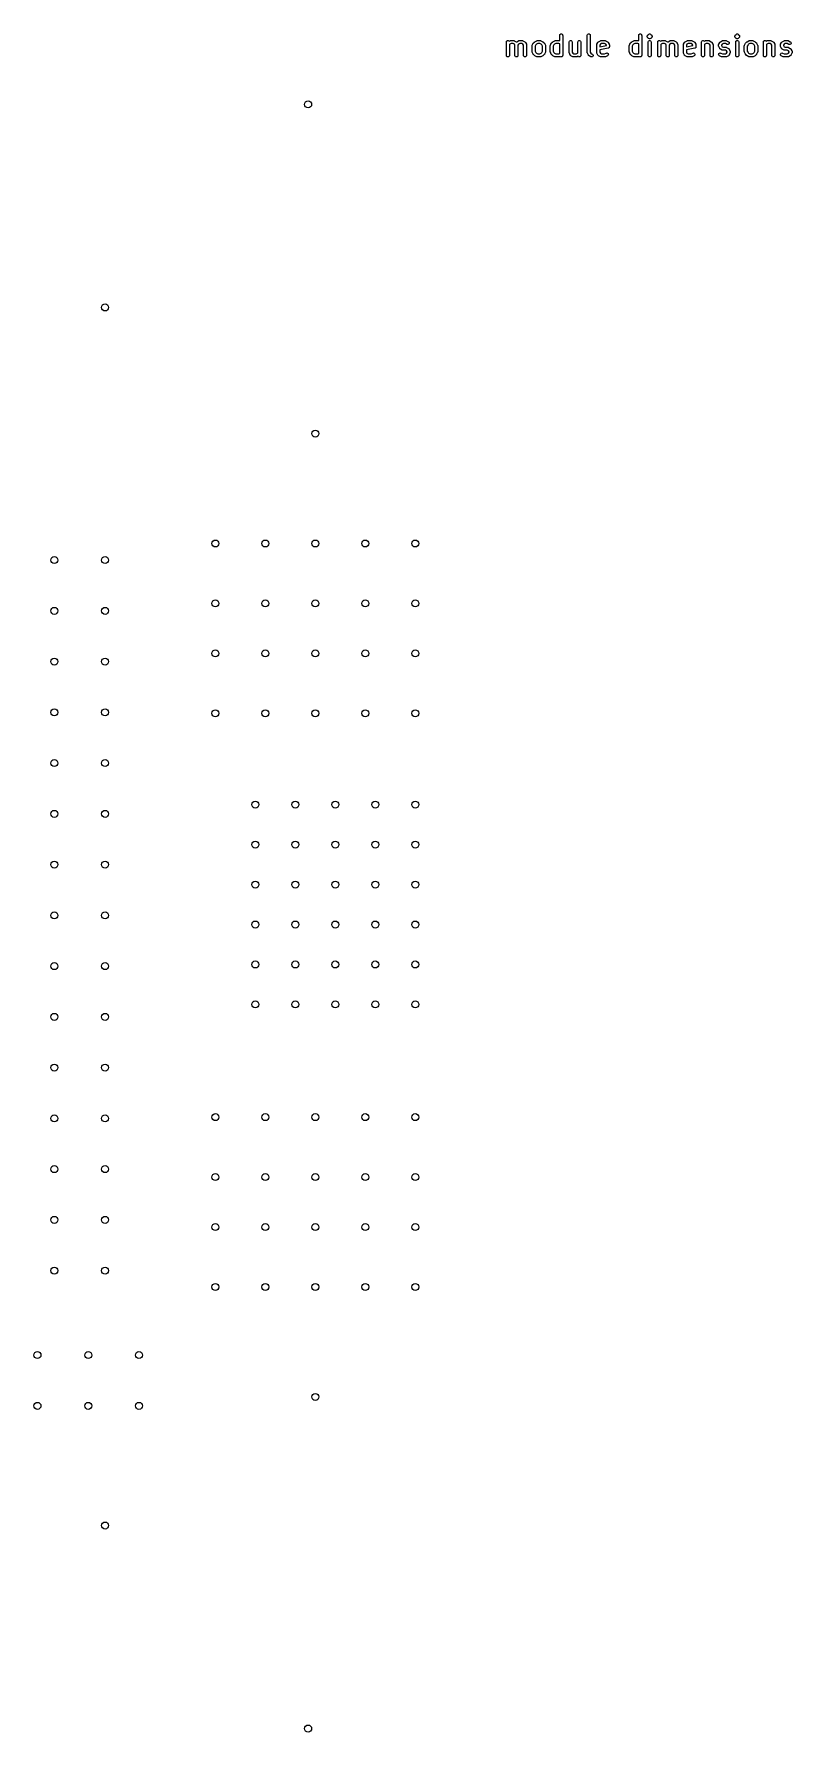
# Model space of a CAD drawing. Extents: x -0.92 to 0.57, y 0.08 to 3.43.
import ezdxf

# ---------------------------------------------------------------- set-up
doc = ezdxf.new("R2010")
doc.units = 0
doc.header["$MEASUREMENT"] = 0
doc.layers.add('BLACK', color=7, linetype='CONTINUOUS')

msp = doc.modelspace()

# ---------------------------------------------------------------- linework, layer by layer
at = {"layer": 'BLACK', "linetype": 'CONTINUOUS'}
for p, q in [((0.0104, 3.4119), (0.0108, 3.413)), ((0.0108, 3.413), (0.0116, 3.4138)), ((0.0116, 3.4138), (0.0127, 3.4142)), ((0.0127, 3.4142), (0.0138, 3.4142)), ((0.0138, 3.4142), (0.0149, 3.4138)), ((0.0149, 3.4138), (0.0157, 3.413)), ((0.0157, 3.413), (0.0176, 3.414)), ((0.0176, 3.414), (0.0181, 3.4142)), ((0.0181, 3.4142), (0.0182, 3.4142)), ((0.0182, 3.4142), (0.0183, 3.4142)), ((0.0183, 3.4142), (0.0189, 3.4143)), ((0.0189, 3.4143), (0.0245, 3.4143)), ((0.0245, 3.4143), (0.0251, 3.4142)), ((0.0251, 3.4142), (0.0252, 3.4142)), ((0.0252, 3.4142), (0.0253, 3.4142)), ((0.0253, 3.4142), (0.0258, 3.414)), ((0.0258, 3.414), (0.0296, 3.4121)), ((0.0307, 3.4121), (0.0344, 3.414)), ((0.0344, 3.414), (0.035, 3.4142)), ((0.035, 3.4142), (0.0351, 3.4142)), ((0.0351, 3.4142), (0.0352, 3.4142)), ((0.0352, 3.4142), (0.0358, 3.4143)), ((0.0358, 3.4143), (0.0414, 3.4143)), ((0.0414, 3.4143), (0.042, 3.4142)), ((0.042, 3.4142), (0.0421, 3.4142)), ((0.0421, 3.4142), (0.0422, 3.4142)), ((0.0422, 3.4142), (0.0427, 3.414)), ((0.0427, 3.414), (0.0465, 3.4121)), ((0.0663, 3.4121), (0.0701, 3.414)), ((0.0701, 3.414), (0.0706, 3.4142)), ((0.0706, 3.4142), (0.0707, 3.4142)), ((0.0707, 3.4142), (0.0708, 3.4142)), ((0.0708, 3.4142), (0.0714, 3.4143)), ((0.0714, 3.4143), (0.077, 3.4143)), ((0.077, 3.4143), (0.0776, 3.4142)), ((0.0776, 3.4142), (0.0777, 3.4142)), ((0.0777, 3.4142), (0.0778, 3.4142)), ((0.0778, 3.4142), (0.0783, 3.414)), ((0.0783, 3.414), (0.0821, 3.4121)), ((0.1019, 3.4121), (0.1057, 3.414)), ((0.1057, 3.414), (0.1062, 3.4142)), ((0.1062, 3.4142), (0.1063, 3.4142)), ((0.1063, 3.4142), (0.1064, 3.4142)), ((0.1064, 3.4142), (0.107, 3.4143)), ((0.107, 3.4143), (0.1145, 3.4143)), ((0.1145, 3.4143), (0.1151, 3.4142)), ((0.1151, 3.4142), (0.1152, 3.4142)), ((0.1152, 3.4142), (0.1153, 3.4142)), ((0.1153, 3.425), (0.1158, 3.4261)), ((0.1153, 3.4245), (0.1153, 3.425)), ((0.1153, 3.4142), (0.1153, 3.4245)), ((0.1153, 3.4142), (0.1153, 3.4142)), ((0.1158, 3.4261), (0.1166, 3.4269)), ((0.1166, 3.4269), (0.1177, 3.4274)), ((0.1177, 3.4274), (0.1188, 3.4274)), ((0.1188, 3.4274), (0.1199, 3.4269)), ((0.1199, 3.4269), (0.1207, 3.4261)), ((0.1207, 3.4261), (0.1211, 3.425)), ((0.1211, 3.425), (0.1212, 3.4245)), ((0.1212, 3.4245), (0.1212, 3.3851)), ((0.1341, 3.4119), (0.1345, 3.413)), ((0.1345, 3.413), (0.1354, 3.4138)), ((0.1354, 3.4138), (0.1364, 3.4142)), ((0.1364, 3.4142), (0.1376, 3.4142)), ((0.1376, 3.4142), (0.1386, 3.4138)), ((0.1386, 3.4138), (0.1394, 3.413)), ((0.1394, 3.413), (0.1399, 3.4119)), ((0.151, 3.4119), (0.1514, 3.413)), ((0.1514, 3.413), (0.1522, 3.4138)), ((0.1522, 3.4138), (0.1533, 3.4142)), ((0.1533, 3.4142), (0.1544, 3.4142)), ((0.1544, 3.4142), (0.1555, 3.4138)), ((0.1555, 3.4138), (0.1563, 3.413)), ((0.1563, 3.413), (0.1568, 3.4119)), ((0.1697, 3.425), (0.1702, 3.4261)), ((0.1697, 3.4245), (0.1697, 3.425)), ((0.1697, 3.3907), (0.1697, 3.4245)), ((0.1702, 3.4261), (0.171, 3.4269)), ((0.171, 3.4269), (0.172, 3.4274)), ((0.172, 3.4274), (0.1732, 3.4274)), ((0.1732, 3.4274), (0.1743, 3.4269)), ((0.1743, 3.4269), (0.1751, 3.4261)), ((0.1751, 3.4261), (0.1755, 3.425)), ((0.1755, 3.425), (0.1756, 3.4245)), ((0.1756, 3.4245), (0.1756, 3.3914)), ((0.1919, 3.4121), (0.1957, 3.414)), ((0.1957, 3.414), (0.1962, 3.4142)), ((0.1962, 3.4142), (0.1963, 3.4142)), ((0.1963, 3.4142), (0.1964, 3.4142)), ((0.1964, 3.4142), (0.197, 3.4143)), ((0.197, 3.4143), (0.2045, 3.4143)), ((0.2045, 3.4143), (0.2051, 3.4142)), ((0.2051, 3.4142), (0.2052, 3.4142)), ((0.2052, 3.4142), (0.2053, 3.4142)), ((0.2053, 3.4142), (0.2058, 3.414)), ((0.2058, 3.414), (0.2096, 3.4121)), ((0.2575, 3.4121), (0.2613, 3.414)), ((0.2613, 3.414), (0.2618, 3.4142)), ((0.2618, 3.4142), (0.2619, 3.4142)), ((0.2619, 3.4142), (0.262, 3.4142)), ((0.262, 3.4142), (0.2626, 3.4143)), ((0.2626, 3.4143), (0.2701, 3.4143)), ((0.2701, 3.4143), (0.2707, 3.4142)), ((0.2707, 3.4142), (0.2708, 3.4142)), ((0.2708, 3.4142), (0.2709, 3.4142)), ((0.2709, 3.4245), (0.271, 3.425)), ((0.2709, 3.4142), (0.2709, 3.4245)), ((0.2709, 3.4142), (0.2709, 3.4142)), ((0.271, 3.425), (0.2714, 3.4261)), ((0.2714, 3.4261), (0.2722, 3.4269)), ((0.2722, 3.4269), (0.2733, 3.4274)), ((0.2733, 3.4274), (0.2744, 3.4274)), ((0.2744, 3.4274), (0.2755, 3.4269)), ((0.2755, 3.4269), (0.2763, 3.4261)), ((0.2763, 3.4261), (0.2767, 3.425)), ((0.2767, 3.425), (0.2768, 3.4245)), ((0.2768, 3.4245), (0.2768, 3.3851)), ((0.2878, 3.4232), (0.2883, 3.4242)), ((0.2878, 3.422), (0.2878, 3.4232)), ((0.2883, 3.4209), (0.2878, 3.422)), ((0.2883, 3.4242), (0.2886, 3.4247)), ((0.2886, 3.4205), (0.2883, 3.4209)), ((0.2886, 3.4247), (0.2905, 3.4265)), ((0.2905, 3.4186), (0.2886, 3.4205)), ((0.2897, 3.4119), (0.2901, 3.413)), ((0.2901, 3.413), (0.291, 3.4138)), ((0.2905, 3.4265), (0.291, 3.4269)), ((0.291, 3.4183), (0.2905, 3.4186)), ((0.291, 3.4269), (0.292, 3.4274)), ((0.292, 3.4178), (0.291, 3.4183)), ((0.291, 3.4138), (0.292, 3.4142)), ((0.292, 3.4274), (0.2932, 3.4274)), ((0.2932, 3.4178), (0.292, 3.4178)), ((0.292, 3.4178), (0.292, 3.4178)), ((0.292, 3.4142), (0.2932, 3.4142)), ((0.2932, 3.4274), (0.2932, 3.4274)), ((0.2932, 3.4274), (0.2942, 3.4269)), ((0.2942, 3.4183), (0.2932, 3.4178)), ((0.2932, 3.4178), (0.2932, 3.4178)), ((0.2932, 3.4142), (0.2942, 3.4138)), ((0.2942, 3.4269), (0.2947, 3.4265)), ((0.2947, 3.4186), (0.2942, 3.4183)), ((0.2942, 3.4138), (0.2951, 3.413)), ((0.2947, 3.4265), (0.2966, 3.4247)), ((0.2966, 3.4205), (0.2947, 3.4186)), ((0.2951, 3.413), (0.2955, 3.4119)), ((0.2966, 3.4247), (0.2969, 3.4242)), ((0.2969, 3.4209), (0.2966, 3.4205)), ((0.2969, 3.4242), (0.2971, 3.4239)), ((0.2974, 3.422), (0.2969, 3.4209)), ((0.2971, 3.4239), (0.2974, 3.4232)), ((0.2974, 3.4232), (0.2974, 3.422)), ((0.3085, 3.4119), (0.3089, 3.413)), ((0.3089, 3.413), (0.3097, 3.4138)), ((0.3097, 3.4138), (0.3108, 3.4142)), ((0.3108, 3.4142), (0.3119, 3.4142)), ((0.3119, 3.4142), (0.313, 3.4138)), ((0.313, 3.4138), (0.3138, 3.413)), ((0.3138, 3.413), (0.3157, 3.414)), ((0.3157, 3.414), (0.3162, 3.4142)), ((0.3162, 3.4142), (0.3163, 3.4142)), ((0.3163, 3.4142), (0.3164, 3.4142)), ((0.3164, 3.4142), (0.317, 3.4143)), ((0.317, 3.4143), (0.3226, 3.4143)), ((0.3226, 3.4143), (0.3232, 3.4142)), ((0.3232, 3.4142), (0.3233, 3.4142)), ((0.3233, 3.4142), (0.3234, 3.4142)), ((0.3234, 3.4142), (0.3239, 3.414)), ((0.3239, 3.414), (0.3277, 3.4121)), ((0.3288, 3.4121), (0.3325, 3.414)), ((0.3325, 3.414), (0.3331, 3.4142)), ((0.3331, 3.4142), (0.3332, 3.4142)), ((0.3332, 3.4142), (0.3333, 3.4142)), ((0.3333, 3.4142), (0.3338, 3.4143)), ((0.3338, 3.4143), (0.3395, 3.4143)), ((0.3395, 3.4143), (0.34, 3.4142)), ((0.34, 3.4142), (0.3401, 3.4142)), ((0.3401, 3.4142), (0.3402, 3.4142)), ((0.3402, 3.4142), (0.3408, 3.414)), ((0.3408, 3.414), (0.3445, 3.4121)), ((0.3625, 3.4121), (0.3663, 3.414)), ((0.3663, 3.414), (0.3668, 3.4142)), ((0.3668, 3.4142), (0.3669, 3.4142)), ((0.3669, 3.4142), (0.367, 3.4142)), ((0.367, 3.4142), (0.3676, 3.4143)), ((0.3676, 3.4143), (0.3751, 3.4143)), ((0.3751, 3.4143), (0.3757, 3.4142)), ((0.3757, 3.4142), (0.3758, 3.4142)), ((0.3758, 3.4142), (0.3759, 3.4142)), ((0.3759, 3.4142), (0.3764, 3.414)), ((0.3764, 3.414), (0.3802, 3.4121)), ((0.3947, 3.4119), (0.3951, 3.413)), ((0.3951, 3.413), (0.3959, 3.4138)), ((0.3959, 3.4138), (0.397, 3.4142)), ((0.397, 3.4142), (0.3982, 3.4142)), ((0.3982, 3.4142), (0.3992, 3.4138)), ((0.3992, 3.4138), (0.4, 3.413)), ((0.4, 3.413), (0.4019, 3.414)), ((0.4019, 3.414), (0.4024, 3.4142)), ((0.4024, 3.4142), (0.4025, 3.4142)), ((0.4025, 3.4142), (0.4026, 3.4142)), ((0.4026, 3.4142), (0.4032, 3.4143)), ((0.4032, 3.4143), (0.4088, 3.4143)), ((0.4088, 3.4143), (0.4094, 3.4142)), ((0.4094, 3.4142), (0.4095, 3.4142)), ((0.4095, 3.4142), (0.4096, 3.4142)), ((0.4096, 3.4142), (0.4102, 3.414)), ((0.4102, 3.414), (0.4139, 3.4121)), ((0.4319, 3.4121), (0.4356, 3.414)), ((0.4356, 3.414), (0.4362, 3.4142)), ((0.4362, 3.4142), (0.4363, 3.4142)), ((0.4363, 3.4142), (0.4364, 3.4142)), ((0.4364, 3.4142), (0.437, 3.4143)), ((0.437, 3.4143), (0.4426, 3.4143)), ((0.4426, 3.4143), (0.4432, 3.4142)), ((0.4432, 3.4142), (0.4433, 3.4142)), ((0.4433, 3.4142), (0.4434, 3.4142)), ((0.4434, 3.4142), (0.4439, 3.414)), ((0.4439, 3.414), (0.4477, 3.4121)), ((0.4603, 3.4232), (0.4607, 3.4242)), ((0.4603, 3.422), (0.4603, 3.4232)), ((0.4607, 3.4209), (0.4603, 3.422)), ((0.4607, 3.4242), (0.4611, 3.4247)), ((0.4611, 3.4205), (0.4607, 3.4209)), ((0.4611, 3.4247), (0.463, 3.4265)), ((0.463, 3.4186), (0.4611, 3.4205)), ((0.4622, 3.4119), (0.4626, 3.413)), ((0.4626, 3.413), (0.4634, 3.4138)), ((0.463, 3.4265), (0.4634, 3.4269)), ((0.4634, 3.4183), (0.463, 3.4186)), ((0.4634, 3.4269), (0.4645, 3.4274)), ((0.4645, 3.4178), (0.4634, 3.4183)), ((0.4634, 3.4138), (0.4645, 3.4142)), ((0.4645, 3.4274), (0.4657, 3.4274)), ((0.4657, 3.4178), (0.4645, 3.4178)), ((0.4645, 3.4178), (0.4645, 3.4178)), ((0.4645, 3.4142), (0.4657, 3.4142)), ((0.4657, 3.4274), (0.4657, 3.4274)), ((0.4657, 3.4274), (0.4667, 3.4269)), ((0.4667, 3.4183), (0.4657, 3.4178)), ((0.4657, 3.4178), (0.4657, 3.4178)), ((0.4657, 3.4142), (0.4667, 3.4138)), ((0.4667, 3.4269), (0.4672, 3.4265)), ((0.4672, 3.4186), (0.4667, 3.4183)), ((0.4667, 3.4138), (0.4675, 3.413)), ((0.4672, 3.4265), (0.469, 3.4247)), ((0.469, 3.4205), (0.4672, 3.4186)), ((0.4675, 3.413), (0.468, 3.4119)), ((0.469, 3.4247), (0.4694, 3.4242)), ((0.4694, 3.4209), (0.469, 3.4205)), ((0.4694, 3.4242), (0.4695, 3.4239)), ((0.4698, 3.422), (0.4694, 3.4209)), ((0.4695, 3.4239), (0.4698, 3.4232)), ((0.4698, 3.4232), (0.4698, 3.422)), ((0.4844, 3.4121), (0.4881, 3.414)), ((0.4881, 3.414), (0.4887, 3.4142)), ((0.4887, 3.4142), (0.4888, 3.4142)), ((0.4888, 3.4142), (0.4889, 3.4142)), ((0.4889, 3.4142), (0.4894, 3.4143)), ((0.4894, 3.4143), (0.4951, 3.4143)), ((0.4951, 3.4143), (0.4956, 3.4142)), ((0.4956, 3.4142), (0.4957, 3.4142)), ((0.4957, 3.4142), (0.4959, 3.4142)), ((0.4959, 3.4142), (0.4964, 3.414)), ((0.4964, 3.414), (0.5001, 3.4121)), ((0.5165, 3.4119), (0.517, 3.413)), ((0.517, 3.413), (0.5178, 3.4138)), ((0.5178, 3.4138), (0.5189, 3.4142)), ((0.5189, 3.4142), (0.52, 3.4142)), ((0.52, 3.4142), (0.5211, 3.4138)), ((0.5211, 3.4138), (0.5219, 3.413)), ((0.5219, 3.413), (0.5237, 3.414)), ((0.5237, 3.414), (0.5243, 3.4142)), ((0.5243, 3.4142), (0.5244, 3.4142)), ((0.5244, 3.4142), (0.5245, 3.4142)), ((0.5245, 3.4142), (0.5251, 3.4143)), ((0.5251, 3.4143), (0.5307, 3.4143)), ((0.5307, 3.4143), (0.5313, 3.4142)), ((0.5313, 3.4142), (0.5314, 3.4142)), ((0.5314, 3.4142), (0.5315, 3.4142)), ((0.5315, 3.4142), (0.532, 3.414)), ((0.532, 3.414), (0.5358, 3.4121)), ((0.5537, 3.4121), (0.5575, 3.414)), ((0.5575, 3.414), (0.558, 3.4142)), ((0.558, 3.4142), (0.5581, 3.4142)), ((0.5581, 3.4142), (0.5582, 3.4142)), ((0.5582, 3.4142), (0.5588, 3.4143)), ((0.5588, 3.4143), (0.5644, 3.4143)), ((0.5644, 3.4143), (0.565, 3.4142)), ((0.565, 3.4142), (0.5651, 3.4142)), ((0.5651, 3.4142), (0.5652, 3.4142)), ((0.5652, 3.4142), (0.5658, 3.414)), ((0.5658, 3.414), (0.5695, 3.4121)), ((0.0103, 3.4113), (0.0104, 3.4119)), ((0.0103, 3.3851), (0.0103, 3.4113)), ((0.0104, 3.3845), (0.0103, 3.3851)), ((0.0108, 3.3834), (0.0104, 3.3845)), ((0.0116, 3.3826), (0.0108, 3.3834)), ((0.0127, 3.3822), (0.0116, 3.3826)), ((0.0138, 3.3822), (0.0127, 3.3822)), ((0.0149, 3.3826), (0.0138, 3.3822)), ((0.0157, 3.3834), (0.0149, 3.3826)), ((0.0162, 3.3845), (0.0157, 3.3834)), ((0.0169, 3.407), (0.0162, 3.4064)), ((0.0162, 3.4064), (0.0162, 3.3851)), ((0.0162, 3.3851), (0.0162, 3.3845)), ((0.0196, 3.4084), (0.0169, 3.407)), ((0.0238, 3.4084), (0.0196, 3.4084)), ((0.0261, 3.4073), (0.0238, 3.4084)), ((0.0272, 3.405), (0.0261, 3.4073)), ((0.0272, 3.3851), (0.0272, 3.405)), ((0.0272, 3.3845), (0.0272, 3.3851)), ((0.0277, 3.3834), (0.0272, 3.3845)), ((0.0285, 3.3826), (0.0277, 3.3834)), ((0.0296, 3.3822), (0.0285, 3.3826)), ((0.0296, 3.4121), (0.0297, 3.412)), ((0.0307, 3.3822), (0.0296, 3.3822)), ((0.0297, 3.412), (0.0297, 3.412)), ((0.0297, 3.412), (0.0298, 3.412)), ((0.0298, 3.412), (0.0301, 3.4118)), ((0.0301, 3.4118), (0.0301, 3.4117)), ((0.0301, 3.4117), (0.0302, 3.4118)), ((0.0302, 3.4118), (0.0305, 3.412)), ((0.0305, 3.412), (0.0305, 3.412)), ((0.0305, 3.412), (0.0306, 3.412)), ((0.0306, 3.412), (0.0307, 3.4121)), ((0.0318, 3.3826), (0.0307, 3.3822)), ((0.0326, 3.3834), (0.0318, 3.3826)), ((0.033, 3.3845), (0.0326, 3.3834)), ((0.0331, 3.3851), (0.033, 3.3845)), ((0.0342, 3.4073), (0.0331, 3.405)), ((0.0331, 3.405), (0.0331, 3.3851)), ((0.0365, 3.4084), (0.0342, 3.4073)), ((0.0407, 3.4084), (0.0365, 3.4084)), ((0.0429, 3.4073), (0.0407, 3.4084)), ((0.0441, 3.405), (0.0429, 3.4073)), ((0.0441, 3.3851), (0.0441, 3.405)), ((0.0441, 3.3845), (0.0441, 3.3851)), ((0.0445, 3.3834), (0.0441, 3.3845)), ((0.0454, 3.3826), (0.0445, 3.3834)), ((0.0464, 3.3822), (0.0454, 3.3826)), ((0.0476, 3.3822), (0.0464, 3.3822)), ((0.0465, 3.4121), (0.0465, 3.412)), ((0.0465, 3.412), (0.0466, 3.412)), ((0.0466, 3.412), (0.0466, 3.412)), ((0.0466, 3.412), (0.0469, 3.4118)), ((0.0469, 3.4118), (0.0472, 3.4115)), ((0.0472, 3.4115), (0.0475, 3.4113)), ((0.0475, 3.4113), (0.0476, 3.411)), ((0.0476, 3.411), (0.0477, 3.4109)), ((0.0486, 3.3826), (0.0476, 3.3822)), ((0.0477, 3.4109), (0.0477, 3.4109)), ((0.0477, 3.4109), (0.0478, 3.4108)), ((0.0478, 3.4108), (0.0496, 3.407)), ((0.0495, 3.3834), (0.0486, 3.3826)), ((0.0499, 3.3845), (0.0495, 3.3834)), ((0.0496, 3.407), (0.0499, 3.4065)), ((0.0499, 3.4065), (0.0499, 3.4064)), ((0.0499, 3.4064), (0.0499, 3.4063)), ((0.0499, 3.4063), (0.05, 3.4057)), ((0.05, 3.3851), (0.0499, 3.3845)), ((0.05, 3.4057), (0.05, 3.3851)), ((0.0609, 3.4038), (0.061, 3.4044)), ((0.0609, 3.3926), (0.0609, 3.4038)), ((0.061, 3.392), (0.0609, 3.3926)), ((0.061, 3.4046), (0.0612, 3.4052)), ((0.061, 3.4045), (0.061, 3.4046)), ((0.061, 3.4044), (0.061, 3.4045)), ((0.061, 3.3919), (0.061, 3.392)), ((0.061, 3.3918), (0.061, 3.3919)), ((0.0612, 3.3913), (0.061, 3.3918)), ((0.0612, 3.4052), (0.0631, 3.4089)), ((0.0631, 3.3875), (0.0612, 3.3913)), ((0.0631, 3.4089), (0.0633, 3.4092)), ((0.0633, 3.3873), (0.0631, 3.3875)), ((0.0633, 3.4092), (0.0634, 3.4093)), ((0.0633, 3.4092), (0.0633, 3.4092)), ((0.0633, 3.3872), (0.0633, 3.3873)), ((0.0634, 3.3871), (0.0633, 3.3872)), ((0.0634, 3.4093), (0.0634, 3.4094)), ((0.0634, 3.4094), (0.0635, 3.4094)), ((0.0634, 3.387), (0.0634, 3.3871)), ((0.0635, 3.387), (0.0634, 3.387)), ((0.0635, 3.4094), (0.0637, 3.4097)), ((0.0637, 3.3867), (0.0635, 3.387)), ((0.0637, 3.4097), (0.0655, 3.4115)), ((0.0655, 3.3849), (0.0637, 3.3867)), ((0.0655, 3.4115), (0.0658, 3.4117)), ((0.0658, 3.3847), (0.0655, 3.3849)), ((0.0658, 3.4117), (0.0658, 3.4118)), ((0.0658, 3.4118), (0.0659, 3.4118)), ((0.0658, 3.3846), (0.0658, 3.3847)), ((0.0659, 3.3846), (0.0658, 3.3846)), ((0.0659, 3.4118), (0.066, 3.4119)), ((0.066, 3.3845), (0.0659, 3.3846)), ((0.066, 3.4119), (0.0661, 3.4119)), ((0.0661, 3.3845), (0.066, 3.3845)), ((0.0661, 3.4119), (0.0663, 3.4121)), ((0.0663, 3.3843), (0.0661, 3.3845)), ((0.0701, 3.3824), (0.0663, 3.3843)), ((0.0682, 3.4058), (0.0668, 3.4031)), ((0.0668, 3.4031), (0.0668, 3.3933)), ((0.0668, 3.3933), (0.0682, 3.3906)), ((0.0694, 3.407), (0.0682, 3.4058)), ((0.0682, 3.3906), (0.0694, 3.3894)), ((0.0721, 3.4084), (0.0694, 3.407)), ((0.0694, 3.3894), (0.0721, 3.388)), ((0.0706, 3.3822), (0.0701, 3.3824)), ((0.0707, 3.3822), (0.0706, 3.3822)), ((0.0708, 3.3822), (0.0707, 3.3822)), ((0.0714, 3.3821), (0.0708, 3.3822)), ((0.077, 3.3821), (0.0714, 3.3821)), ((0.0763, 3.4084), (0.0721, 3.4084)), ((0.0721, 3.388), (0.0763, 3.388)), ((0.079, 3.407), (0.0763, 3.4084)), ((0.0763, 3.388), (0.079, 3.3894)), ((0.0776, 3.3822), (0.077, 3.3821)), ((0.0777, 3.3822), (0.0776, 3.3822)), ((0.0778, 3.3822), (0.0777, 3.3822)), ((0.0783, 3.3824), (0.0778, 3.3822)), ((0.0821, 3.3843), (0.0783, 3.3824)), ((0.0802, 3.4058), (0.079, 3.407)), ((0.079, 3.3894), (0.0802, 3.3906)), ((0.0815, 3.4031), (0.0802, 3.4058)), ((0.0802, 3.3906), (0.0815, 3.3933)), ((0.0815, 3.3933), (0.0815, 3.4031)), ((0.0821, 3.4121), (0.0823, 3.4119)), ((0.0823, 3.3845), (0.0821, 3.3843)), ((0.0823, 3.4119), (0.0824, 3.4119)), ((0.0824, 3.3845), (0.0823, 3.3845)), ((0.0824, 3.4119), (0.0825, 3.4118)), ((0.0825, 3.3846), (0.0824, 3.3845)), ((0.0825, 3.4118), (0.0826, 3.4118)), ((0.0826, 3.3846), (0.0825, 3.3846)), ((0.0826, 3.4118), (0.0826, 3.4117)), ((0.0826, 3.4117), (0.0828, 3.4115)), ((0.0828, 3.3849), (0.0826, 3.3847)), ((0.0826, 3.3847), (0.0826, 3.3846)), ((0.0828, 3.4115), (0.0847, 3.4097)), ((0.0847, 3.3867), (0.0828, 3.3849)), ((0.0847, 3.4097), (0.0849, 3.4094)), ((0.0849, 3.387), (0.0847, 3.3867)), ((0.0849, 3.4094), (0.085, 3.4094)), ((0.085, 3.387), (0.0849, 3.387)), ((0.085, 3.4094), (0.085, 3.4093)), ((0.085, 3.4093), (0.0851, 3.4092)), ((0.0851, 3.3872), (0.085, 3.3871)), ((0.085, 3.3871), (0.085, 3.387)), ((0.0851, 3.4092), (0.0851, 3.4092)), ((0.0851, 3.4092), (0.0853, 3.4089)), ((0.0853, 3.3875), (0.0851, 3.3873)), ((0.0851, 3.3873), (0.0851, 3.3872)), ((0.0853, 3.4089), (0.0871, 3.4052)), ((0.0871, 3.3913), (0.0853, 3.3875)), ((0.0871, 3.4052), (0.0873, 3.4046)), ((0.0873, 3.3918), (0.0871, 3.3913)), ((0.0873, 3.4046), (0.0874, 3.4045)), ((0.0874, 3.3919), (0.0873, 3.3918)), ((0.0874, 3.4045), (0.0874, 3.4044)), ((0.0874, 3.4044), (0.0875, 3.4038)), ((0.0875, 3.3926), (0.0874, 3.392)), ((0.0874, 3.392), (0.0874, 3.3919)), ((0.0875, 3.4038), (0.0875, 3.3926)), ((0.0965, 3.4038), (0.0966, 3.4044)), ((0.0965, 3.3926), (0.0965, 3.4038)), ((0.0966, 3.392), (0.0965, 3.3926)), ((0.0966, 3.4045), (0.0967, 3.4046)), ((0.0966, 3.4044), (0.0966, 3.4045)), ((0.0966, 3.3919), (0.0966, 3.392)), ((0.0967, 3.3918), (0.0966, 3.3919)), ((0.0967, 3.4046), (0.0969, 3.4052)), ((0.0969, 3.3913), (0.0967, 3.3918)), ((0.0969, 3.4052), (0.0987, 3.4089)), ((0.0987, 3.3875), (0.0969, 3.3913)), ((0.0987, 3.4089), (0.0989, 3.4092)), ((0.0989, 3.3873), (0.0987, 3.3875)), ((0.0989, 3.4092), (0.099, 3.4093)), ((0.0989, 3.4092), (0.0989, 3.4092)), ((0.0989, 3.3872), (0.0989, 3.3873)), ((0.099, 3.3871), (0.0989, 3.3872)), ((0.099, 3.4093), (0.099, 3.4094)), ((0.099, 3.4094), (0.0991, 3.4094)), ((0.099, 3.387), (0.099, 3.3871)), ((0.0991, 3.387), (0.099, 3.387)), ((0.0991, 3.4094), (0.0993, 3.4097)), ((0.0993, 3.3867), (0.0991, 3.387)), ((0.0993, 3.4097), (0.1012, 3.4115)), ((0.1012, 3.3849), (0.0993, 3.3867)), ((0.1012, 3.4115), (0.1014, 3.4117)), ((0.1014, 3.3847), (0.1012, 3.3849)), ((0.1014, 3.4117), (0.1014, 3.4118)), ((0.1014, 3.4118), (0.1015, 3.4118)), ((0.1014, 3.3846), (0.1014, 3.3847)), ((0.1015, 3.3846), (0.1014, 3.3846)), ((0.1015, 3.4118), (0.1016, 3.4119)), ((0.1016, 3.3845), (0.1015, 3.3846)), ((0.1016, 3.4119), (0.1017, 3.4119)), ((0.1017, 3.3845), (0.1016, 3.3845)), ((0.1017, 3.4119), (0.1019, 3.4121)), ((0.1019, 3.3843), (0.1017, 3.3845)), ((0.1057, 3.3824), (0.1019, 3.3843)), ((0.1038, 3.4058), (0.1025, 3.4031)), ((0.1025, 3.4031), (0.1025, 3.3933)), ((0.1025, 3.3933), (0.1038, 3.3906)), ((0.105, 3.407), (0.1038, 3.4058)), ((0.1038, 3.3906), (0.105, 3.3894)), ((0.1077, 3.4084), (0.105, 3.407)), ((0.105, 3.3894), (0.1077, 3.388)), ((0.1062, 3.3822), (0.1057, 3.3824)), ((0.1063, 3.3822), (0.1062, 3.3822)), ((0.1064, 3.3822), (0.1063, 3.3822)), ((0.107, 3.3821), (0.1064, 3.3822)), ((0.1145, 3.3821), (0.107, 3.3821)), ((0.1138, 3.4084), (0.1077, 3.4084)), ((0.1077, 3.388), (0.1138, 3.388)), ((0.1153, 3.4076), (0.1138, 3.4084)), ((0.1138, 3.388), (0.1153, 3.3888)), ((0.1151, 3.3822), (0.1145, 3.3821)), ((0.1152, 3.3822), (0.1151, 3.3822)), ((0.1153, 3.3822), (0.1152, 3.3822)), ((0.1153, 3.3888), (0.1153, 3.4076)), ((0.1158, 3.3824), (0.1153, 3.3822)), ((0.1165, 3.3828), (0.1158, 3.3824)), ((0.1166, 3.3826), (0.1165, 3.3828)), ((0.1177, 3.3822), (0.1166, 3.3826)), ((0.1188, 3.3822), (0.1177, 3.3822)), ((0.1199, 3.3826), (0.1188, 3.3822)), ((0.1207, 3.3834), (0.1199, 3.3826)), ((0.1211, 3.3845), (0.1207, 3.3834)), ((0.1212, 3.3851), (0.1211, 3.3845)), ((0.134, 3.4113), (0.1341, 3.4119)), ((0.134, 3.3907), (0.134, 3.4113)), ((0.1341, 3.3901), (0.134, 3.3907)), ((0.1341, 3.39), (0.1341, 3.3901)), ((0.1341, 3.3899), (0.1341, 3.39)), ((0.1344, 3.3894), (0.1341, 3.3899)), ((0.1362, 3.3856), (0.1344, 3.3894)), ((0.1363, 3.3855), (0.1362, 3.3856)), ((0.1364, 3.3854), (0.1363, 3.3855)), ((0.1363, 3.3855), (0.1363, 3.3855)), ((0.1365, 3.3852), (0.1364, 3.3854)), ((0.1368, 3.3849), (0.1365, 3.3852)), ((0.1371, 3.3846), (0.1368, 3.3849)), ((0.1373, 3.3844), (0.1371, 3.3846)), ((0.1374, 3.3844), (0.1373, 3.3844)), ((0.1375, 3.3844), (0.1374, 3.3844)), ((0.1375, 3.3843), (0.1375, 3.3844)), ((0.1413, 3.3824), (0.1375, 3.3843)), ((0.1399, 3.4119), (0.1399, 3.4113)), ((0.1399, 3.4113), (0.1399, 3.3914)), ((0.1399, 3.3914), (0.1411, 3.3892)), ((0.1411, 3.3892), (0.1433, 3.388)), ((0.1418, 3.3822), (0.1413, 3.3824)), ((0.1419, 3.3822), (0.1418, 3.3822)), ((0.142, 3.3822), (0.1419, 3.3822)), ((0.1426, 3.3821), (0.142, 3.3822)), ((0.1482, 3.3821), (0.1426, 3.3821)), ((0.1433, 3.388), (0.1475, 3.388)), ((0.1475, 3.388), (0.1502, 3.3894)), ((0.1488, 3.3822), (0.1482, 3.3821)), ((0.1489, 3.3822), (0.1488, 3.3822)), ((0.149, 3.3822), (0.1489, 3.3822)), ((0.1496, 3.3824), (0.149, 3.3822)), ((0.1515, 3.3834), (0.1496, 3.3824)), ((0.1502, 3.3894), (0.1509, 3.3901)), ((0.1509, 3.4113), (0.151, 3.4119)), ((0.1509, 3.3901), (0.1509, 3.4113)), ((0.1522, 3.3826), (0.1515, 3.3834)), ((0.1533, 3.3822), (0.1522, 3.3826)), ((0.1544, 3.3822), (0.1533, 3.3822)), ((0.1555, 3.3826), (0.1544, 3.3822)), ((0.1563, 3.3834), (0.1555, 3.3826)), ((0.1568, 3.3845), (0.1563, 3.3834)), ((0.1568, 3.4119), (0.1568, 3.4113)), ((0.1568, 3.4113), (0.1568, 3.3851)), ((0.1568, 3.3851), (0.1568, 3.3845)), ((0.1697, 3.3901), (0.1697, 3.3907)), ((0.1698, 3.39), (0.1697, 3.3901)), ((0.1698, 3.3899), (0.1698, 3.39)), ((0.17, 3.3894), (0.1698, 3.3899)), ((0.1718, 3.3856), (0.17, 3.3894)), ((0.1719, 3.3855), (0.1718, 3.3856)), ((0.172, 3.3854), (0.1719, 3.3855)), ((0.1719, 3.3855), (0.1719, 3.3855)), ((0.1722, 3.3852), (0.172, 3.3854)), ((0.1724, 3.3849), (0.1722, 3.3852)), ((0.1727, 3.3846), (0.1724, 3.3849)), ((0.173, 3.3844), (0.1727, 3.3846)), ((0.1731, 3.3844), (0.173, 3.3844)), ((0.173, 3.3844), (0.173, 3.3844)), ((0.1732, 3.3843), (0.1731, 3.3844)), ((0.1769, 3.3824), (0.1732, 3.3843)), ((0.1756, 3.3914), (0.1767, 3.3892)), ((0.1767, 3.3892), (0.1796, 3.3877)), ((0.1775, 3.3822), (0.1769, 3.3824)), ((0.1786, 3.3822), (0.1775, 3.3822)), ((0.1797, 3.3825), (0.1786, 3.3822)), ((0.1796, 3.3877), (0.18, 3.3874)), ((0.1806, 3.3833), (0.1797, 3.3825)), ((0.18, 3.3874), (0.1808, 3.3865)), ((0.1811, 3.3843), (0.1806, 3.3833)), ((0.1808, 3.3865), (0.1812, 3.3855)), ((0.1812, 3.3855), (0.1811, 3.3843)), ((0.1884, 3.4057), (0.1885, 3.4063)), ((0.1884, 3.3907), (0.1884, 3.4057)), ((0.1885, 3.3901), (0.1884, 3.3907)), ((0.1885, 3.4065), (0.1887, 3.407)), ((0.1885, 3.4064), (0.1885, 3.4065)), ((0.1885, 3.4063), (0.1885, 3.4064)), ((0.1885, 3.39), (0.1885, 3.3901)), ((0.1885, 3.3899), (0.1885, 3.39)), ((0.1887, 3.3894), (0.1885, 3.3899)), ((0.1887, 3.407), (0.1906, 3.4108)), ((0.1906, 3.3856), (0.1887, 3.3894)), ((0.1906, 3.4108), (0.1907, 3.4109)), ((0.1907, 3.3855), (0.1906, 3.3856)), ((0.1907, 3.411), (0.1909, 3.4113)), ((0.1907, 3.4109), (0.1907, 3.411)), ((0.1907, 3.4109), (0.1907, 3.4109)), ((0.1907, 3.3854), (0.1907, 3.3855)), ((0.1907, 3.3855), (0.1907, 3.3855)), ((0.1909, 3.3852), (0.1907, 3.3854)), ((0.1909, 3.4113), (0.1912, 3.4115)), ((0.1912, 3.3849), (0.1909, 3.3852)), ((0.1912, 3.4115), (0.1914, 3.4118)), ((0.1914, 3.3846), (0.1912, 3.3849)), ((0.1914, 3.4118), (0.1917, 3.412)), ((0.1917, 3.3844), (0.1914, 3.3846)), ((0.1917, 3.412), (0.1918, 3.412)), ((0.1918, 3.3844), (0.1917, 3.3844)), ((0.1918, 3.412), (0.1919, 3.4121)), ((0.1918, 3.412), (0.1918, 3.412)), ((0.1919, 3.3843), (0.1918, 3.3844)), ((0.1918, 3.3844), (0.1918, 3.3844)), ((0.1957, 3.3824), (0.1919, 3.3843)), ((0.1954, 3.4073), (0.1943, 3.405)), ((0.1943, 3.405), (0.1943, 3.4018)), ((0.1943, 3.4018), (0.2072, 3.4044)), ((0.2107, 3.3991), (0.1943, 3.3958)), ((0.1943, 3.3958), (0.1943, 3.3914)), ((0.1943, 3.3914), (0.1954, 3.3892)), ((0.1977, 3.4084), (0.1954, 3.4073)), ((0.1954, 3.3892), (0.1977, 3.388)), ((0.1962, 3.3822), (0.1957, 3.3824)), ((0.1963, 3.3822), (0.1962, 3.3822)), ((0.1964, 3.3822), (0.1963, 3.3822)), ((0.197, 3.3821), (0.1964, 3.3822)), ((0.2045, 3.3821), (0.197, 3.3821)), ((0.2038, 3.4084), (0.1977, 3.4084)), ((0.1977, 3.388), (0.2038, 3.388)), ((0.206, 3.4073), (0.2038, 3.4084)), ((0.2038, 3.388), (0.2069, 3.3896)), ((0.2051, 3.3822), (0.2045, 3.3821)), ((0.2052, 3.3822), (0.2051, 3.3822)), ((0.2053, 3.3822), (0.2052, 3.3822)), ((0.2058, 3.3824), (0.2053, 3.3822)), ((0.2096, 3.3843), (0.2058, 3.3824)), ((0.2072, 3.405), (0.206, 3.4073)), ((0.2069, 3.3896), (0.2075, 3.3898)), ((0.2072, 3.4044), (0.2072, 3.405)), ((0.2075, 3.3898), (0.2086, 3.3899)), ((0.2086, 3.3899), (0.2097, 3.3895)), ((0.2096, 3.4121), (0.2097, 3.412)), ((0.21, 3.3846), (0.2096, 3.3843)), ((0.2097, 3.412), (0.2097, 3.412)), ((0.2097, 3.412), (0.2098, 3.412)), ((0.2097, 3.3895), (0.2106, 3.3888)), ((0.2098, 3.412), (0.21, 3.4118)), ((0.21, 3.4118), (0.2103, 3.4115)), ((0.2108, 3.3855), (0.21, 3.3846)), ((0.2103, 3.4115), (0.2106, 3.4113)), ((0.2106, 3.4113), (0.2108, 3.411)), ((0.2106, 3.3888), (0.2111, 3.3877)), ((0.2112, 3.3992), (0.2107, 3.3991)), ((0.2108, 3.411), (0.2108, 3.4109)), ((0.2108, 3.4109), (0.2108, 3.4109)), ((0.2108, 3.4109), (0.2109, 3.4108)), ((0.2112, 3.3866), (0.2108, 3.3855)), ((0.2109, 3.4108), (0.2128, 3.407)), ((0.2111, 3.3877), (0.2112, 3.3866)), ((0.2115, 3.3994), (0.2112, 3.3992)), ((0.2117, 3.3995), (0.2115, 3.3994)), ((0.212, 3.3997), (0.2117, 3.3995)), ((0.2122, 3.3999), (0.212, 3.3997)), ((0.2124, 3.4001), (0.2122, 3.3999)), ((0.2126, 3.4003), (0.2124, 3.4001)), ((0.2127, 3.4006), (0.2126, 3.4003)), ((0.2128, 3.4008), (0.2127, 3.4006)), ((0.2128, 3.407), (0.213, 3.4065)), ((0.2129, 3.4011), (0.2128, 3.4008)), ((0.213, 3.4014), (0.2129, 3.4011)), ((0.213, 3.4065), (0.213, 3.4064)), ((0.213, 3.4064), (0.213, 3.4063)), ((0.213, 3.4063), (0.2131, 3.4057)), ((0.2131, 3.402), (0.213, 3.4014)), ((0.2131, 3.4057), (0.2131, 3.402)), ((0.2522, 3.4045), (0.2523, 3.4046)), ((0.2522, 3.4044), (0.2522, 3.4045)), ((0.2522, 3.4038), (0.2522, 3.4044)), ((0.2522, 3.3926), (0.2522, 3.4038)), ((0.2522, 3.392), (0.2522, 3.3926)), ((0.2522, 3.3919), (0.2522, 3.392)), ((0.2523, 3.3918), (0.2522, 3.3919)), ((0.2523, 3.4046), (0.2525, 3.4052)), ((0.2525, 3.3913), (0.2523, 3.3918)), ((0.2525, 3.4052), (0.2543, 3.4089)), ((0.2543, 3.3875), (0.2525, 3.3913)), ((0.2543, 3.4089), (0.2545, 3.4092)), ((0.2545, 3.3873), (0.2543, 3.3875)), ((0.2545, 3.4092), (0.2546, 3.4093)), ((0.2545, 3.4092), (0.2545, 3.4092)), ((0.2545, 3.3872), (0.2545, 3.3873)), ((0.2546, 3.3871), (0.2545, 3.3872)), ((0.2546, 3.4093), (0.2546, 3.4094)), ((0.2546, 3.4094), (0.2547, 3.4094)), ((0.2546, 3.387), (0.2546, 3.3871)), ((0.2547, 3.387), (0.2546, 3.387)), ((0.2547, 3.4094), (0.2549, 3.4097)), ((0.2549, 3.3867), (0.2547, 3.387)), ((0.2549, 3.4097), (0.2568, 3.4115)), ((0.2568, 3.3849), (0.2549, 3.3867)), ((0.2568, 3.4115), (0.257, 3.4117)), ((0.257, 3.3847), (0.2568, 3.3849)), ((0.257, 3.4117), (0.257, 3.4118)), ((0.257, 3.4118), (0.2571, 3.4118)), ((0.257, 3.3846), (0.257, 3.3847)), ((0.2571, 3.3846), (0.257, 3.3846)), ((0.2571, 3.4118), (0.2572, 3.4119)), ((0.2572, 3.3845), (0.2571, 3.3846)), ((0.2572, 3.4119), (0.2573, 3.4119)), ((0.2573, 3.3845), (0.2572, 3.3845)), ((0.2573, 3.4119), (0.2575, 3.4121)), ((0.2575, 3.3843), (0.2573, 3.3845)), ((0.2613, 3.3824), (0.2575, 3.3843)), ((0.2594, 3.4058), (0.2581, 3.4031)), ((0.2581, 3.4031), (0.2581, 3.3933)), ((0.2581, 3.3933), (0.2594, 3.3906)), ((0.2606, 3.407), (0.2594, 3.4058)), ((0.2594, 3.3906), (0.2606, 3.3894)), ((0.2633, 3.4084), (0.2606, 3.407)), ((0.2606, 3.3894), (0.2633, 3.388)), ((0.2618, 3.3822), (0.2613, 3.3824)), ((0.2619, 3.3822), (0.2618, 3.3822)), ((0.262, 3.3822), (0.2619, 3.3822)), ((0.2626, 3.3821), (0.262, 3.3822)), ((0.2701, 3.3821), (0.2626, 3.3821)), ((0.2694, 3.4084), (0.2633, 3.4084)), ((0.2633, 3.388), (0.2694, 3.388)), ((0.2709, 3.4076), (0.2694, 3.4084)), ((0.2694, 3.388), (0.2709, 3.3888)), ((0.2707, 3.3822), (0.2701, 3.3821)), ((0.2708, 3.3822), (0.2707, 3.3822)), ((0.2709, 3.3822), (0.2708, 3.3822)), ((0.2709, 3.3888), (0.2709, 3.4076)), ((0.2714, 3.3824), (0.2709, 3.3822)), ((0.2721, 3.3828), (0.2714, 3.3824)), ((0.2722, 3.3826), (0.2721, 3.3828)), ((0.2733, 3.3822), (0.2722, 3.3826)), ((0.2744, 3.3822), (0.2733, 3.3822)), ((0.2755, 3.3826), (0.2744, 3.3822)), ((0.2763, 3.3834), (0.2755, 3.3826)), ((0.2767, 3.3845), (0.2763, 3.3834)), ((0.2768, 3.3851), (0.2767, 3.3845)), ((0.2896, 3.4113), (0.2897, 3.4119)), ((0.2896, 3.3851), (0.2896, 3.4113)), ((0.2897, 3.3845), (0.2896, 3.3851)), ((0.2901, 3.3834), (0.2897, 3.3845)), ((0.291, 3.3826), (0.2901, 3.3834)), ((0.292, 3.3822), (0.291, 3.3826)), ((0.2932, 3.3822), (0.292, 3.3822)), ((0.2942, 3.3826), (0.2932, 3.3822)), ((0.2951, 3.3834), (0.2942, 3.3826)), ((0.2955, 3.3845), (0.2951, 3.3834)), ((0.2955, 3.4119), (0.2956, 3.4113)), ((0.2956, 3.3851), (0.2955, 3.3845)), ((0.2956, 3.4113), (0.2956, 3.3851)), ((0.3084, 3.4113), (0.3085, 3.4119)), ((0.3084, 3.3851), (0.3084, 3.4113)), ((0.3085, 3.3845), (0.3084, 3.3851)), ((0.3089, 3.3834), (0.3085, 3.3845)), ((0.3097, 3.3826), (0.3089, 3.3834)), ((0.3108, 3.3822), (0.3097, 3.3826)), ((0.3119, 3.3822), (0.3108, 3.3822)), ((0.313, 3.3826), (0.3119, 3.3822)), ((0.3138, 3.3834), (0.313, 3.3826)), ((0.3142, 3.3845), (0.3138, 3.3834)), ((0.3143, 3.3851), (0.3142, 3.3845)), ((0.315, 3.407), (0.3143, 3.4064)), ((0.3143, 3.4064), (0.3143, 3.3851)), ((0.3177, 3.4084), (0.315, 3.407)), ((0.3219, 3.4084), (0.3177, 3.4084)), ((0.3241, 3.4073), (0.3219, 3.4084)), ((0.3253, 3.405), (0.3241, 3.4073)), ((0.3253, 3.3851), (0.3253, 3.405)), ((0.3253, 3.3845), (0.3253, 3.3851)), ((0.3258, 3.3834), (0.3253, 3.3845)), ((0.3266, 3.3826), (0.3258, 3.3834)), ((0.3276, 3.3822), (0.3266, 3.3826)), ((0.3288, 3.3822), (0.3276, 3.3822)), ((0.3277, 3.4121), (0.3278, 3.412)), ((0.3278, 3.412), (0.3278, 3.412)), ((0.3278, 3.412), (0.3279, 3.412)), ((0.3279, 3.412), (0.3282, 3.4118)), ((0.3282, 3.4118), (0.3282, 3.4117)), ((0.3282, 3.4117), (0.3283, 3.4118)), ((0.3283, 3.4118), (0.3286, 3.412)), ((0.3286, 3.412), (0.3286, 3.412)), ((0.3286, 3.412), (0.3287, 3.412)), ((0.3287, 3.412), (0.3288, 3.4121)), ((0.3299, 3.3826), (0.3288, 3.3822)), ((0.3307, 3.3834), (0.3299, 3.3826)), ((0.3311, 3.3845), (0.3307, 3.3834)), ((0.3312, 3.3851), (0.3311, 3.3845)), ((0.3323, 3.4073), (0.3312, 3.405)), ((0.3312, 3.405), (0.3312, 3.3851)), ((0.3345, 3.4084), (0.3323, 3.4073)), ((0.3388, 3.4084), (0.3345, 3.4084)), ((0.341, 3.4073), (0.3388, 3.4084)), ((0.3421, 3.405), (0.341, 3.4073)), ((0.3421, 3.3851), (0.3421, 3.405)), ((0.3422, 3.3845), (0.3421, 3.3851)), ((0.3426, 3.3834), (0.3422, 3.3845)), ((0.3435, 3.3826), (0.3426, 3.3834)), ((0.3445, 3.3822), (0.3435, 3.3826)), ((0.3445, 3.4121), (0.3446, 3.412)), ((0.3457, 3.3822), (0.3445, 3.3822)), ((0.3446, 3.412), (0.3447, 3.412)), ((0.3447, 3.412), (0.3447, 3.412)), ((0.3447, 3.412), (0.345, 3.4118)), ((0.345, 3.4118), (0.3453, 3.4115)), ((0.3453, 3.4115), (0.3456, 3.4113)), ((0.3456, 3.4113), (0.3457, 3.411)), ((0.3457, 3.411), (0.3458, 3.4109)), ((0.3467, 3.3826), (0.3457, 3.3822)), ((0.3458, 3.4109), (0.3458, 3.4109)), ((0.3458, 3.4109), (0.3459, 3.4108)), ((0.3459, 3.4108), (0.3477, 3.407)), ((0.3475, 3.3834), (0.3467, 3.3826)), ((0.348, 3.3845), (0.3475, 3.3834)), ((0.3477, 3.407), (0.3479, 3.4065)), ((0.3479, 3.4065), (0.3479, 3.4064)), ((0.3479, 3.4064), (0.348, 3.4063)), ((0.348, 3.4063), (0.348, 3.4057)), ((0.348, 3.4057), (0.348, 3.3851)), ((0.348, 3.3851), (0.348, 3.3845)), ((0.359, 3.4057), (0.3591, 3.4063)), ((0.359, 3.3907), (0.359, 3.4057)), ((0.3591, 3.3901), (0.359, 3.3907)), ((0.3591, 3.4065), (0.3593, 3.407)), ((0.3591, 3.4064), (0.3591, 3.4065)), ((0.3591, 3.4063), (0.3591, 3.4064)), ((0.3591, 3.39), (0.3591, 3.3901)), ((0.3591, 3.3899), (0.3591, 3.39)), ((0.3593, 3.3894), (0.3591, 3.3899)), ((0.3593, 3.407), (0.3612, 3.4108)), ((0.3612, 3.3856), (0.3593, 3.3894)), ((0.3612, 3.4108), (0.3613, 3.4109)), ((0.3613, 3.3855), (0.3612, 3.3856)), ((0.3613, 3.411), (0.3615, 3.4113)), ((0.3613, 3.4109), (0.3613, 3.411)), ((0.3613, 3.4109), (0.3613, 3.4109)), ((0.3613, 3.3854), (0.3613, 3.3855)), ((0.3613, 3.3855), (0.3613, 3.3855)), ((0.3615, 3.3852), (0.3613, 3.3854)), ((0.3615, 3.4113), (0.3618, 3.4115)), ((0.3618, 3.3849), (0.3615, 3.3852)), ((0.3618, 3.4115), (0.362, 3.4118)), ((0.362, 3.3846), (0.3618, 3.3849)), ((0.362, 3.4118), (0.3623, 3.412)), ((0.3623, 3.3844), (0.362, 3.3846)), ((0.3623, 3.412), (0.3624, 3.412)), ((0.3624, 3.3844), (0.3623, 3.3844)), ((0.3624, 3.412), (0.3625, 3.4121)), ((0.3624, 3.412), (0.3624, 3.412)), ((0.3625, 3.3843), (0.3624, 3.3844)), ((0.3624, 3.3844), (0.3624, 3.3844)), ((0.3663, 3.3824), (0.3625, 3.3843)), ((0.366, 3.4073), (0.3649, 3.405)), ((0.3649, 3.405), (0.3649, 3.4018)), ((0.3649, 3.4018), (0.3778, 3.4044)), ((0.3813, 3.3991), (0.3649, 3.3958)), ((0.3649, 3.3958), (0.3649, 3.3914)), ((0.3649, 3.3914), (0.366, 3.3892)), ((0.3683, 3.4084), (0.366, 3.4073)), ((0.366, 3.3892), (0.3683, 3.388)), ((0.3668, 3.3822), (0.3663, 3.3824)), ((0.3669, 3.3822), (0.3668, 3.3822)), ((0.367, 3.3822), (0.3669, 3.3822)), ((0.3676, 3.3821), (0.367, 3.3822)), ((0.3751, 3.3821), (0.3676, 3.3821)), ((0.3744, 3.4084), (0.3683, 3.4084)), ((0.3683, 3.388), (0.3744, 3.388)), ((0.3766, 3.4073), (0.3744, 3.4084)), ((0.3744, 3.388), (0.3775, 3.3896)), ((0.3757, 3.3822), (0.3751, 3.3821)), ((0.3758, 3.3822), (0.3757, 3.3822)), ((0.3759, 3.3822), (0.3758, 3.3822)), ((0.3764, 3.3824), (0.3759, 3.3822)), ((0.3802, 3.3843), (0.3764, 3.3824)), ((0.3778, 3.405), (0.3766, 3.4073)), ((0.3775, 3.3896), (0.3781, 3.3898)), ((0.3778, 3.4044), (0.3778, 3.405)), ((0.3781, 3.3898), (0.3792, 3.3899)), ((0.3792, 3.3899), (0.3803, 3.3895)), ((0.3802, 3.4121), (0.3803, 3.412)), ((0.3806, 3.3846), (0.3802, 3.3843)), ((0.3803, 3.412), (0.3803, 3.412)), ((0.3803, 3.412), (0.3804, 3.412)), ((0.3803, 3.3895), (0.3812, 3.3888)), ((0.3804, 3.412), (0.3806, 3.4118)), ((0.3806, 3.4118), (0.3809, 3.4115)), ((0.3814, 3.3855), (0.3806, 3.3846)), ((0.3809, 3.4115), (0.3812, 3.4113)), ((0.3812, 3.4113), (0.3814, 3.411)), ((0.3812, 3.3888), (0.3817, 3.3877)), ((0.3818, 3.3992), (0.3813, 3.3991)), ((0.3814, 3.411), (0.3814, 3.4109)), ((0.3814, 3.4109), (0.3814, 3.4109)), ((0.3814, 3.4109), (0.3815, 3.4108)), ((0.3818, 3.3866), (0.3814, 3.3855)), ((0.3815, 3.4108), (0.3834, 3.407)), ((0.3817, 3.3877), (0.3818, 3.3866)), ((0.3821, 3.3994), (0.3818, 3.3992)), ((0.3824, 3.3995), (0.3821, 3.3994)), ((0.3826, 3.3997), (0.3824, 3.3995)), ((0.3828, 3.3999), (0.3826, 3.3997)), ((0.383, 3.4001), (0.3828, 3.3999)), ((0.3832, 3.4003), (0.383, 3.4001)), ((0.3833, 3.4006), (0.3832, 3.4003)), ((0.3834, 3.4008), (0.3833, 3.4006)), ((0.3834, 3.407), (0.3836, 3.4065)), ((0.3835, 3.4011), (0.3834, 3.4008)), ((0.3836, 3.4014), (0.3835, 3.4011)), ((0.3836, 3.4065), (0.3836, 3.4064)), ((0.3836, 3.4064), (0.3836, 3.4063)), ((0.3836, 3.4063), (0.3837, 3.4057)), ((0.3837, 3.402), (0.3836, 3.4014)), ((0.3837, 3.4057), (0.3837, 3.402)), ((0.3946, 3.4113), (0.3947, 3.4119)), ((0.3946, 3.3851), (0.3946, 3.4113)), ((0.3947, 3.3845), (0.3946, 3.3851)), ((0.3951, 3.3834), (0.3947, 3.3845)), ((0.3959, 3.3826), (0.3951, 3.3834)), ((0.397, 3.3822), (0.3959, 3.3826)), ((0.3982, 3.3822), (0.397, 3.3822)), ((0.3992, 3.3826), (0.3982, 3.3822)), ((0.4, 3.3834), (0.3992, 3.3826)), ((0.4005, 3.3845), (0.4, 3.3834)), ((0.4012, 3.407), (0.4005, 3.4064)), ((0.4005, 3.4064), (0.4005, 3.3851)), ((0.4005, 3.3851), (0.4005, 3.3845)), ((0.4039, 3.4084), (0.4012, 3.407)), ((0.4081, 3.4084), (0.4039, 3.4084)), ((0.4104, 3.4073), (0.4081, 3.4084)), ((0.4115, 3.405), (0.4104, 3.4073)), ((0.4115, 3.3851), (0.4115, 3.405)), ((0.4116, 3.3845), (0.4115, 3.3851)), ((0.412, 3.3834), (0.4116, 3.3845)), ((0.4128, 3.3826), (0.412, 3.3834)), ((0.4139, 3.3822), (0.4128, 3.3826)), ((0.4139, 3.4121), (0.414, 3.412)), ((0.415, 3.3822), (0.4139, 3.3822)), ((0.414, 3.412), (0.414, 3.412)), ((0.414, 3.412), (0.4141, 3.412)), ((0.4141, 3.412), (0.4144, 3.4118)), ((0.4144, 3.4118), (0.4146, 3.4115)), ((0.4146, 3.4115), (0.4149, 3.4113)), ((0.4149, 3.4113), (0.4151, 3.411)), ((0.4161, 3.3826), (0.415, 3.3822)), ((0.4151, 3.411), (0.4151, 3.4109)), ((0.4151, 3.4109), (0.4152, 3.4109)), ((0.4152, 3.4109), (0.4152, 3.4108)), ((0.4152, 3.4108), (0.4171, 3.407)), ((0.4169, 3.3834), (0.4161, 3.3826)), ((0.4174, 3.3845), (0.4169, 3.3834)), ((0.4171, 3.407), (0.4173, 3.4065)), ((0.4173, 3.4065), (0.4173, 3.4064)), ((0.4173, 3.4064), (0.4174, 3.4063)), ((0.4174, 3.4063), (0.4174, 3.4057)), ((0.4174, 3.4057), (0.4174, 3.3851)), ((0.4174, 3.3851), (0.4174, 3.3845)), ((0.4284, 3.4063), (0.4285, 3.4064)), ((0.4284, 3.4057), (0.4284, 3.4063)), ((0.4284, 3.4038), (0.4284, 3.4057)), ((0.4284, 3.4033), (0.4284, 3.4038)), ((0.4285, 3.4032), (0.4284, 3.4033)), ((0.4284, 3.3866), (0.4285, 3.3877)), ((0.4288, 3.3855), (0.4284, 3.3866)), ((0.4285, 3.4065), (0.4287, 3.407)), ((0.4285, 3.4064), (0.4285, 3.4065)), ((0.4285, 3.4031), (0.4285, 3.4032)), ((0.4287, 3.4025), (0.4285, 3.4031)), ((0.4285, 3.3877), (0.429, 3.3888)), ((0.4287, 3.407), (0.4306, 3.4108)), ((0.4306, 3.3988), (0.4287, 3.4025)), ((0.4295, 3.3846), (0.4288, 3.3855)), ((0.429, 3.3888), (0.4299, 3.3895)), ((0.43, 3.3843), (0.4295, 3.3846)), ((0.4299, 3.3895), (0.431, 3.3899)), ((0.4338, 3.3824), (0.43, 3.3843)), ((0.4306, 3.4109), (0.4307, 3.411)), ((0.4306, 3.4108), (0.4306, 3.4109)), ((0.4306, 3.4109), (0.4306, 3.4109)), ((0.4306, 3.3987), (0.4306, 3.3988)), ((0.4306, 3.3986), (0.4306, 3.3987)), ((0.4307, 3.3986), (0.4306, 3.3986)), ((0.4307, 3.411), (0.4309, 3.4113)), ((0.4309, 3.3983), (0.4307, 3.3986)), ((0.4309, 3.4113), (0.4312, 3.4115)), ((0.4312, 3.398), (0.4309, 3.3983)), ((0.431, 3.3899), (0.4321, 3.3898)), ((0.4312, 3.4115), (0.4314, 3.4118)), ((0.4314, 3.3978), (0.4312, 3.398)), ((0.4314, 3.4118), (0.4317, 3.412)), ((0.4317, 3.3976), (0.4314, 3.3978)), ((0.4317, 3.412), (0.4317, 3.412)), ((0.4317, 3.412), (0.4318, 3.412)), ((0.4317, 3.3975), (0.4317, 3.3976)), ((0.4318, 3.3975), (0.4317, 3.3975)), ((0.4318, 3.412), (0.4319, 3.4121)), ((0.4319, 3.3974), (0.4318, 3.3975)), ((0.4356, 3.3956), (0.4319, 3.3974)), ((0.4321, 3.3898), (0.4327, 3.3896)), ((0.4327, 3.3896), (0.4358, 3.388)), ((0.4343, 3.3822), (0.4338, 3.3824)), ((0.4354, 3.4073), (0.4343, 3.405)), ((0.4343, 3.405), (0.4343, 3.4045)), ((0.4343, 3.4045), (0.4354, 3.4023)), ((0.4344, 3.3822), (0.4343, 3.3822)), ((0.4345, 3.3822), (0.4344, 3.3822)), ((0.4351, 3.3821), (0.4345, 3.3822)), ((0.4426, 3.3821), (0.4351, 3.3821)), ((0.4377, 3.4084), (0.4354, 3.4073)), ((0.4354, 3.4023), (0.4377, 3.4012)), ((0.4362, 3.3954), (0.4356, 3.3956)), ((0.4358, 3.388), (0.4419, 3.388)), ((0.4363, 3.3954), (0.4362, 3.3954)), ((0.4364, 3.3953), (0.4363, 3.3954)), ((0.437, 3.3953), (0.4364, 3.3953)), ((0.4419, 3.3953), (0.437, 3.3953)), ((0.4419, 3.4084), (0.4377, 3.4084)), ((0.4377, 3.4012), (0.4426, 3.4012)), ((0.445, 3.4068), (0.4419, 3.4084)), ((0.4441, 3.3941), (0.4419, 3.3953)), ((0.4419, 3.388), (0.4441, 3.3892)), ((0.4426, 3.4012), (0.4432, 3.4011)), ((0.4432, 3.3822), (0.4426, 3.3821)), ((0.4432, 3.4011), (0.4433, 3.4011)), ((0.4433, 3.3822), (0.4432, 3.3822)), ((0.4433, 3.4011), (0.4434, 3.4011)), ((0.4434, 3.3822), (0.4433, 3.3822)), ((0.4434, 3.4011), (0.4439, 3.4009)), ((0.4439, 3.3824), (0.4434, 3.3822)), ((0.4439, 3.4009), (0.4477, 3.399)), ((0.4477, 3.3843), (0.4439, 3.3824)), ((0.4453, 3.3919), (0.4441, 3.3941)), ((0.4441, 3.3892), (0.4453, 3.3914)), ((0.4455, 3.4066), (0.445, 3.4068)), ((0.4453, 3.3914), (0.4453, 3.3919)), ((0.4467, 3.4065), (0.4455, 3.4066)), ((0.4478, 3.4069), (0.4467, 3.4065)), ((0.4477, 3.4121), (0.4481, 3.4118)), ((0.4477, 3.399), (0.4477, 3.3989)), ((0.4477, 3.3989), (0.4478, 3.3989)), ((0.4478, 3.3844), (0.4477, 3.3844)), ((0.4477, 3.3844), (0.4477, 3.3843)), ((0.4487, 3.4076), (0.4478, 3.4069)), ((0.4478, 3.3989), (0.4478, 3.3989)), ((0.4478, 3.3989), (0.4481, 3.3987)), ((0.4481, 3.3846), (0.4478, 3.3844)), ((0.4478, 3.3844), (0.4478, 3.3844)), ((0.4481, 3.4118), (0.4489, 3.4109)), ((0.4481, 3.3987), (0.4484, 3.3984)), ((0.4484, 3.3849), (0.4481, 3.3846)), ((0.4484, 3.3984), (0.4487, 3.3981)), ((0.4487, 3.3852), (0.4484, 3.3849)), ((0.4492, 3.4087), (0.4487, 3.4076)), ((0.4487, 3.3981), (0.4488, 3.3979)), ((0.4488, 3.3854), (0.4487, 3.3852)), ((0.4488, 3.3979), (0.4489, 3.3978)), ((0.4489, 3.3855), (0.4488, 3.3854)), ((0.4489, 3.4109), (0.4493, 3.4098)), ((0.4489, 3.3978), (0.4489, 3.3978)), ((0.4489, 3.3978), (0.449, 3.3977)), ((0.449, 3.3856), (0.4489, 3.3855)), ((0.4489, 3.3855), (0.4489, 3.3855)), ((0.449, 3.3977), (0.4508, 3.3939)), ((0.4508, 3.3894), (0.449, 3.3856)), ((0.4493, 3.4098), (0.4492, 3.4087)), ((0.4508, 3.3939), (0.4511, 3.3934)), ((0.4511, 3.3899), (0.4508, 3.3894)), ((0.4511, 3.3934), (0.4511, 3.3933)), ((0.4511, 3.3933), (0.4511, 3.3932)), ((0.4511, 3.3932), (0.4512, 3.3926)), ((0.4512, 3.3907), (0.4511, 3.3901)), ((0.4511, 3.3901), (0.4511, 3.39)), ((0.4511, 3.39), (0.4511, 3.3899)), ((0.4512, 3.3926), (0.4512, 3.3907)), ((0.4621, 3.4113), (0.4622, 3.4119)), ((0.4621, 3.3851), (0.4621, 3.4113)), ((0.4622, 3.3845), (0.4621, 3.3851)), ((0.4626, 3.3834), (0.4622, 3.3845)), ((0.4634, 3.3826), (0.4626, 3.3834)), ((0.4645, 3.3822), (0.4634, 3.3826)), ((0.4657, 3.3822), (0.4645, 3.3822)), ((0.4667, 3.3826), (0.4657, 3.3822)), ((0.4675, 3.3834), (0.4667, 3.3826)), ((0.468, 3.3845), (0.4675, 3.3834)), ((0.468, 3.4119), (0.468, 3.4113)), ((0.468, 3.4113), (0.468, 3.3851)), ((0.468, 3.3851), (0.468, 3.3845)), ((0.479, 3.4038), (0.4791, 3.4044)), ((0.479, 3.3926), (0.479, 3.4038)), ((0.4791, 3.392), (0.479, 3.3926)), ((0.4791, 3.4046), (0.4793, 3.4052)), ((0.4791, 3.4045), (0.4791, 3.4046)), ((0.4791, 3.4044), (0.4791, 3.4045)), ((0.4791, 3.3919), (0.4791, 3.392)), ((0.4791, 3.3918), (0.4791, 3.3919)), ((0.4793, 3.3913), (0.4791, 3.3918)), ((0.4793, 3.4052), (0.4812, 3.4089)), ((0.4812, 3.3875), (0.4793, 3.3913)), ((0.4812, 3.4089), (0.4813, 3.4092)), ((0.4813, 3.3873), (0.4812, 3.3875)), ((0.4813, 3.4092), (0.4814, 3.4092)), ((0.4814, 3.3872), (0.4813, 3.3873)), ((0.4814, 3.4093), (0.4815, 3.4094)), ((0.4814, 3.4092), (0.4814, 3.4093)), ((0.4814, 3.3871), (0.4814, 3.3872)), ((0.4815, 3.387), (0.4814, 3.3871)), ((0.4815, 3.4094), (0.4816, 3.4094)), ((0.4816, 3.387), (0.4815, 3.387)), ((0.4816, 3.4094), (0.4817, 3.4097)), ((0.4817, 3.3867), (0.4816, 3.387)), ((0.4817, 3.4097), (0.4836, 3.4115)), ((0.4836, 3.3849), (0.4817, 3.3867)), ((0.4836, 3.4115), (0.4838, 3.4117)), ((0.4838, 3.3847), (0.4836, 3.3849)), ((0.4838, 3.4117), (0.4839, 3.4118)), ((0.4839, 3.3846), (0.4838, 3.3847)), ((0.4839, 3.4118), (0.484, 3.4118)), ((0.484, 3.3846), (0.4839, 3.3846)), ((0.484, 3.4118), (0.4841, 3.4119)), ((0.4841, 3.3845), (0.484, 3.3846)), ((0.4841, 3.4119), (0.4844, 3.4121)), ((0.4841, 3.4119), (0.4841, 3.4119)), ((0.4844, 3.3843), (0.4841, 3.3845)), ((0.4841, 3.3845), (0.4841, 3.3845)), ((0.4881, 3.3824), (0.4844, 3.3843)), ((0.4863, 3.4058), (0.4849, 3.4031)), ((0.4849, 3.4031), (0.4849, 3.3933)), ((0.4849, 3.3933), (0.4863, 3.3906)), ((0.4874, 3.407), (0.4863, 3.4058)), ((0.4863, 3.3906), (0.4874, 3.3894)), ((0.4901, 3.4084), (0.4874, 3.407)), ((0.4874, 3.3894), (0.4901, 3.388)), ((0.4887, 3.3822), (0.4881, 3.3824)), ((0.4888, 3.3822), (0.4887, 3.3822)), ((0.4889, 3.3822), (0.4888, 3.3822)), ((0.4894, 3.3821), (0.4889, 3.3822)), ((0.4951, 3.3821), (0.4894, 3.3821)), ((0.4944, 3.4084), (0.4901, 3.4084)), ((0.4901, 3.388), (0.4944, 3.388)), ((0.4971, 3.407), (0.4944, 3.4084)), ((0.4944, 3.388), (0.4971, 3.3894)), ((0.4956, 3.3822), (0.4951, 3.3821)), ((0.4957, 3.3822), (0.4956, 3.3822)), ((0.4959, 3.3822), (0.4957, 3.3822)), ((0.4964, 3.3824), (0.4959, 3.3822)), ((0.5001, 3.3843), (0.4964, 3.3824)), ((0.4983, 3.4058), (0.4971, 3.407)), ((0.4971, 3.3894), (0.4983, 3.3906)), ((0.4996, 3.4031), (0.4983, 3.4058)), ((0.4983, 3.3906), (0.4996, 3.3933)), ((0.4996, 3.3933), (0.4996, 3.4031)), ((0.5001, 3.4121), (0.5004, 3.4119)), ((0.5004, 3.3845), (0.5001, 3.3843)), ((0.5004, 3.4119), (0.5005, 3.4119)), ((0.5005, 3.3845), (0.5004, 3.3845)), ((0.5005, 3.4119), (0.5005, 3.4118)), ((0.5005, 3.4118), (0.5006, 3.4118)), ((0.5006, 3.3846), (0.5005, 3.3846)), ((0.5005, 3.3846), (0.5005, 3.3845)), ((0.5006, 3.4118), (0.5007, 3.4117)), ((0.5007, 3.3847), (0.5006, 3.3846)), ((0.5007, 3.4117), (0.5009, 3.4115)), ((0.5009, 3.3849), (0.5007, 3.3847)), ((0.5009, 3.4115), (0.5028, 3.4097)), ((0.5028, 3.3867), (0.5009, 3.3849)), ((0.5028, 3.4097), (0.503, 3.4094)), ((0.503, 3.387), (0.5028, 3.3867)), ((0.503, 3.4094), (0.503, 3.4094)), ((0.503, 3.4094), (0.5031, 3.4093)), ((0.5031, 3.3871), (0.503, 3.387)), ((0.503, 3.387), (0.503, 3.387)), ((0.5031, 3.4093), (0.5032, 3.4092)), ((0.5032, 3.3872), (0.5031, 3.3871)), ((0.5032, 3.4092), (0.5032, 3.4092)), ((0.5032, 3.4092), (0.5033, 3.4089)), ((0.5033, 3.3875), (0.5032, 3.3873)), ((0.5032, 3.3873), (0.5032, 3.3872)), ((0.5033, 3.4089), (0.5052, 3.4052)), ((0.5052, 3.3913), (0.5033, 3.3875)), ((0.5052, 3.4052), (0.5054, 3.4046)), ((0.5054, 3.3918), (0.5052, 3.3913)), ((0.5054, 3.4046), (0.5054, 3.4045)), ((0.5054, 3.4045), (0.5055, 3.4044)), ((0.5055, 3.392), (0.5054, 3.3919)), ((0.5054, 3.3919), (0.5054, 3.3918)), ((0.5055, 3.4044), (0.5055, 3.4038)), ((0.5055, 3.4038), (0.5055, 3.3926)), ((0.5055, 3.3926), (0.5055, 3.392)), ((0.5165, 3.4113), (0.5165, 3.4119)), ((0.5165, 3.3851), (0.5165, 3.4113)), ((0.5165, 3.3845), (0.5165, 3.3851)), ((0.517, 3.3834), (0.5165, 3.3845)), ((0.5178, 3.3826), (0.517, 3.3834)), ((0.5189, 3.3822), (0.5178, 3.3826)), ((0.52, 3.3822), (0.5189, 3.3822)), ((0.5211, 3.3826), (0.52, 3.3822)), ((0.5219, 3.3834), (0.5211, 3.3826)), ((0.5223, 3.3845), (0.5219, 3.3834)), ((0.5224, 3.3851), (0.5223, 3.3845)), ((0.5231, 3.407), (0.5224, 3.4064)), ((0.5224, 3.4064), (0.5224, 3.3851)), ((0.5258, 3.4084), (0.5231, 3.407)), ((0.53, 3.4084), (0.5258, 3.4084)), ((0.5322, 3.4073), (0.53, 3.4084)), ((0.5334, 3.405), (0.5322, 3.4073)), ((0.5334, 3.3851), (0.5334, 3.405)), ((0.5334, 3.3845), (0.5334, 3.3851)), ((0.5339, 3.3834), (0.5334, 3.3845)), ((0.5347, 3.3826), (0.5339, 3.3834)), ((0.5357, 3.3822), (0.5347, 3.3826)), ((0.5369, 3.3822), (0.5357, 3.3822)), ((0.5358, 3.4121), (0.5359, 3.412)), ((0.5359, 3.412), (0.5359, 3.412)), ((0.5359, 3.412), (0.536, 3.412)), ((0.536, 3.412), (0.5363, 3.4118)), ((0.5363, 3.4118), (0.5365, 3.4115)), ((0.5365, 3.4115), (0.5368, 3.4113)), ((0.5368, 3.4113), (0.537, 3.411)), ((0.538, 3.3826), (0.5369, 3.3822)), ((0.537, 3.411), (0.537, 3.4109)), ((0.537, 3.4109), (0.537, 3.4109)), ((0.537, 3.4109), (0.5371, 3.4108)), ((0.5371, 3.4108), (0.539, 3.407)), ((0.5388, 3.3834), (0.538, 3.3826)), ((0.5392, 3.3845), (0.5388, 3.3834)), ((0.539, 3.407), (0.5392, 3.4065)), ((0.5392, 3.4065), (0.5392, 3.4064)), ((0.5392, 3.4064), (0.5392, 3.4063)), ((0.5392, 3.4063), (0.5393, 3.4057)), ((0.5393, 3.3851), (0.5392, 3.3845)), ((0.5393, 3.4057), (0.5393, 3.3851)), ((0.5502, 3.4057), (0.5503, 3.4063)), ((0.5502, 3.4038), (0.5502, 3.4057)), ((0.5503, 3.4033), (0.5502, 3.4038)), ((0.5503, 3.4065), (0.5506, 3.407)), ((0.5503, 3.4064), (0.5503, 3.4065)), ((0.5503, 3.4063), (0.5503, 3.4064)), ((0.5503, 3.4032), (0.5503, 3.4033)), ((0.5503, 3.4031), (0.5503, 3.4032)), ((0.5506, 3.4025), (0.5503, 3.4031)), ((0.5503, 3.3877), (0.5509, 3.3888)), ((0.5503, 3.3866), (0.5503, 3.3877)), ((0.5506, 3.3855), (0.5503, 3.3866)), ((0.5506, 3.407), (0.5524, 3.4108)), ((0.5524, 3.3988), (0.5506, 3.4025)), ((0.5514, 3.3846), (0.5506, 3.3855)), ((0.5509, 3.3888), (0.5517, 3.3895)), ((0.5519, 3.3843), (0.5514, 3.3846)), ((0.5517, 3.3895), (0.5528, 3.3899)), ((0.5556, 3.3824), (0.5519, 3.3843)), ((0.5524, 3.4108), (0.5525, 3.4109)), ((0.5525, 3.3987), (0.5524, 3.3988)), ((0.5525, 3.4109), (0.5526, 3.411)), ((0.5525, 3.4109), (0.5525, 3.4109)), ((0.5525, 3.3986), (0.5525, 3.3987)), ((0.5526, 3.3986), (0.5525, 3.3986)), ((0.5526, 3.411), (0.5527, 3.4113)), ((0.5527, 3.3983), (0.5526, 3.3986)), ((0.5527, 3.4113), (0.553, 3.4115)), ((0.553, 3.398), (0.5527, 3.3983)), ((0.5528, 3.3899), (0.554, 3.3898)), ((0.553, 3.4115), (0.5533, 3.4118)), ((0.5533, 3.3978), (0.553, 3.398)), ((0.5533, 3.4118), (0.5535, 3.412)), ((0.5535, 3.3976), (0.5533, 3.3978)), ((0.5535, 3.412), (0.5536, 3.412)), ((0.5536, 3.3975), (0.5535, 3.3976)), ((0.5536, 3.412), (0.5537, 3.4121)), ((0.5536, 3.412), (0.5536, 3.412)), ((0.5537, 3.3974), (0.5536, 3.3975)), ((0.5536, 3.3975), (0.5536, 3.3975)), ((0.5575, 3.3956), (0.5537, 3.3974)), ((0.554, 3.3898), (0.5545, 3.3896)), ((0.5545, 3.3896), (0.5576, 3.388)), ((0.5562, 3.3822), (0.5556, 3.3824)), ((0.5573, 3.4073), (0.5561, 3.405)), ((0.5561, 3.405), (0.5561, 3.4045)), ((0.5561, 3.4045), (0.5573, 3.4023)), ((0.5563, 3.3822), (0.5562, 3.3822)), ((0.5564, 3.3822), (0.5563, 3.3822)), ((0.5569, 3.3821), (0.5564, 3.3822)), ((0.5644, 3.3821), (0.5569, 3.3821)), ((0.5595, 3.4084), (0.5573, 3.4073)), ((0.5573, 3.4023), (0.5595, 3.4012)), ((0.558, 3.3954), (0.5575, 3.3956)), ((0.5576, 3.388), (0.5637, 3.388)), ((0.5581, 3.3954), (0.558, 3.3954)), ((0.5582, 3.3953), (0.5581, 3.3954)), ((0.5588, 3.3953), (0.5582, 3.3953)), ((0.5637, 3.3953), (0.5588, 3.3953)), ((0.5637, 3.4084), (0.5595, 3.4084)), ((0.5595, 3.4012), (0.5644, 3.4012)), ((0.5669, 3.4068), (0.5637, 3.4084)), ((0.566, 3.3941), (0.5637, 3.3953)), ((0.5637, 3.388), (0.566, 3.3892)), ((0.5644, 3.4012), (0.565, 3.4011)), ((0.565, 3.3822), (0.5644, 3.3821)), ((0.565, 3.4011), (0.5651, 3.4011)), ((0.5651, 3.3822), (0.565, 3.3822)), ((0.5651, 3.4011), (0.5652, 3.4011)), ((0.5652, 3.3822), (0.5651, 3.3822)), ((0.5652, 3.4011), (0.5658, 3.4009)), ((0.5658, 3.3824), (0.5652, 3.3822)), ((0.5658, 3.4009), (0.5695, 3.399)), ((0.5695, 3.3843), (0.5658, 3.3824)), ((0.5671, 3.3919), (0.566, 3.3941)), ((0.566, 3.3892), (0.5671, 3.3914)), ((0.5674, 3.4066), (0.5669, 3.4068)), ((0.5671, 3.3914), (0.5671, 3.3919)), ((0.5686, 3.4065), (0.5674, 3.4066)), ((0.5697, 3.4069), (0.5686, 3.4065)), ((0.5695, 3.4121), (0.57, 3.4118)), ((0.5695, 3.399), (0.5696, 3.3989)), ((0.5696, 3.3844), (0.5695, 3.3843)), ((0.5696, 3.3989), (0.5697, 3.3989)), ((0.5697, 3.3844), (0.5696, 3.3844)), ((0.5705, 3.4076), (0.5697, 3.4069)), ((0.5697, 3.3989), (0.5697, 3.3989)), ((0.5697, 3.3989), (0.57, 3.3987)), ((0.57, 3.3846), (0.5697, 3.3844)), ((0.5697, 3.3844), (0.5697, 3.3844)), ((0.57, 3.4118), (0.5708, 3.4109)), ((0.57, 3.3987), (0.5702, 3.3984)), ((0.5702, 3.3849), (0.57, 3.3846)), ((0.5702, 3.3984), (0.5705, 3.3981)), ((0.5705, 3.3852), (0.5702, 3.3849)), ((0.571, 3.4087), (0.5705, 3.4076)), ((0.5705, 3.3981), (0.5707, 3.3979)), ((0.5707, 3.3854), (0.5705, 3.3852)), ((0.5707, 3.3979), (0.5708, 3.3978)), ((0.5708, 3.3855), (0.5707, 3.3854)), ((0.5708, 3.4109), (0.5711, 3.4098)), ((0.5708, 3.3978), (0.5708, 3.3978)), ((0.5708, 3.3978), (0.5708, 3.3977)), ((0.5708, 3.3977), (0.5727, 3.3939)), ((0.5727, 3.3894), (0.5708, 3.3856)), ((0.5708, 3.3856), (0.5708, 3.3855)), ((0.5708, 3.3855), (0.5708, 3.3855)), ((0.5711, 3.4098), (0.571, 3.4087)), ((0.5727, 3.3939), (0.5729, 3.3934)), ((0.5729, 3.3899), (0.5727, 3.3894)), ((0.5729, 3.3934), (0.5729, 3.3933)), ((0.5729, 3.3933), (0.573, 3.3932)), ((0.573, 3.3901), (0.5729, 3.39)), ((0.5729, 3.39), (0.5729, 3.3899)), ((0.573, 3.3932), (0.573, 3.3926)), ((0.573, 3.3926), (0.573, 3.3907)), ((0.573, 3.3907), (0.573, 3.3901))]:
    msp.add_line(p, q, dxfattribs=at)
at = {"layer": 'BLACK'}
for centre in [(-0.3803, 3.2885), (-0.7803, 2.8885), (-0.3661, 2.64), (-0.563, 2.4234), (-0.4646, 2.4234), (-0.3661, 2.4234), (-0.2677, 2.4234), (-0.1693, 2.4234), (-0.8803, 2.3907), (-0.7803, 2.3907), (-0.563, 2.3053), (-0.4646, 2.3053), (-0.3661, 2.3053), (-0.2677, 2.3053), (-0.1693, 2.3053), (-0.8803, 2.2907), (-0.7803, 2.2907), (-0.563, 2.2069), (-0.4646, 2.2069), (-0.3661, 2.2069), (-0.2677, 2.2069), (-0.1693, 2.2069), (-0.8803, 2.1907), (-0.7803, 2.1907), (-0.8803, 2.0907), (-0.7803, 2.0907), (-0.563, 2.0888), (-0.4646, 2.0888), (-0.3661, 2.0888), (-0.2677, 2.0888), (-0.1693, 2.0888), (-0.8803, 1.9907), (-0.7803, 1.9907), (-0.4843, 1.9089), (-0.4055, 1.9089), (-0.3268, 1.9089), (-0.248, 1.9089), (-0.1693, 1.9089), (-0.8803, 1.8907), (-0.7803, 1.8907), (-0.4843, 1.8301), (-0.4055, 1.8301), (-0.3268, 1.8301), (-0.248, 1.8301), (-0.1693, 1.8301), (-0.8803, 1.7907), (-0.7803, 1.7907), (-0.4843, 1.7514), (-0.4055, 1.7514), (-0.3268, 1.7514), (-0.248, 1.7514), (-0.1693, 1.7514), (-0.8803, 1.6907), (-0.7803, 1.6907), (-0.4843, 1.6726), (-0.4055, 1.6726), (-0.3268, 1.6726), (-0.248, 1.6726), (-0.1693, 1.6726), (-0.8803, 1.5907), (-0.7803, 1.5907), (-0.4843, 1.5939), (-0.4055, 1.5939), (-0.3268, 1.5939), (-0.248, 1.5939), (-0.1693, 1.5939), (-0.4843, 1.5152), (-0.4055, 1.5152), (-0.3268, 1.5152), (-0.248, 1.5152), (-0.1693, 1.5152), (-0.8803, 1.4907), (-0.7803, 1.4907), (-0.8803, 1.3907), (-0.7803, 1.3907), (-0.8803, 1.2907), (-0.7803, 1.2907), (-0.563, 1.2931), (-0.4646, 1.2931), (-0.3661, 1.2931), (-0.2677, 1.2931), (-0.1693, 1.2931), (-0.8803, 1.1907), (-0.7803, 1.1907), (-0.563, 1.175), (-0.4646, 1.175), (-0.3661, 1.175), (-0.2677, 1.175), (-0.1693, 1.175), (-0.8803, 1.0907), (-0.7803, 1.0907), (-0.563, 1.0766), (-0.4646, 1.0766), (-0.3661, 1.0766), (-0.2677, 1.0766), (-0.1693, 1.0766), (-0.8803, 0.9907), (-0.7803, 0.9907), (-0.563, 0.9585), (-0.4646, 0.9585), (-0.3661, 0.9585), (-0.2677, 0.9585), (-0.1693, 0.9585), (-0.9135, 0.8243), (-0.8135, 0.8243), (-0.7135, 0.8243), (-0.3661, 0.7419), (-0.9135, 0.7243), (-0.8135, 0.7243), (-0.7135, 0.7243), (-0.7803, 0.4885), (-0.3803, 0.0885)]:
    msp.add_circle(centre, 0.00689, dxfattribs=at)

doc.saveas('drawing.dxf')
